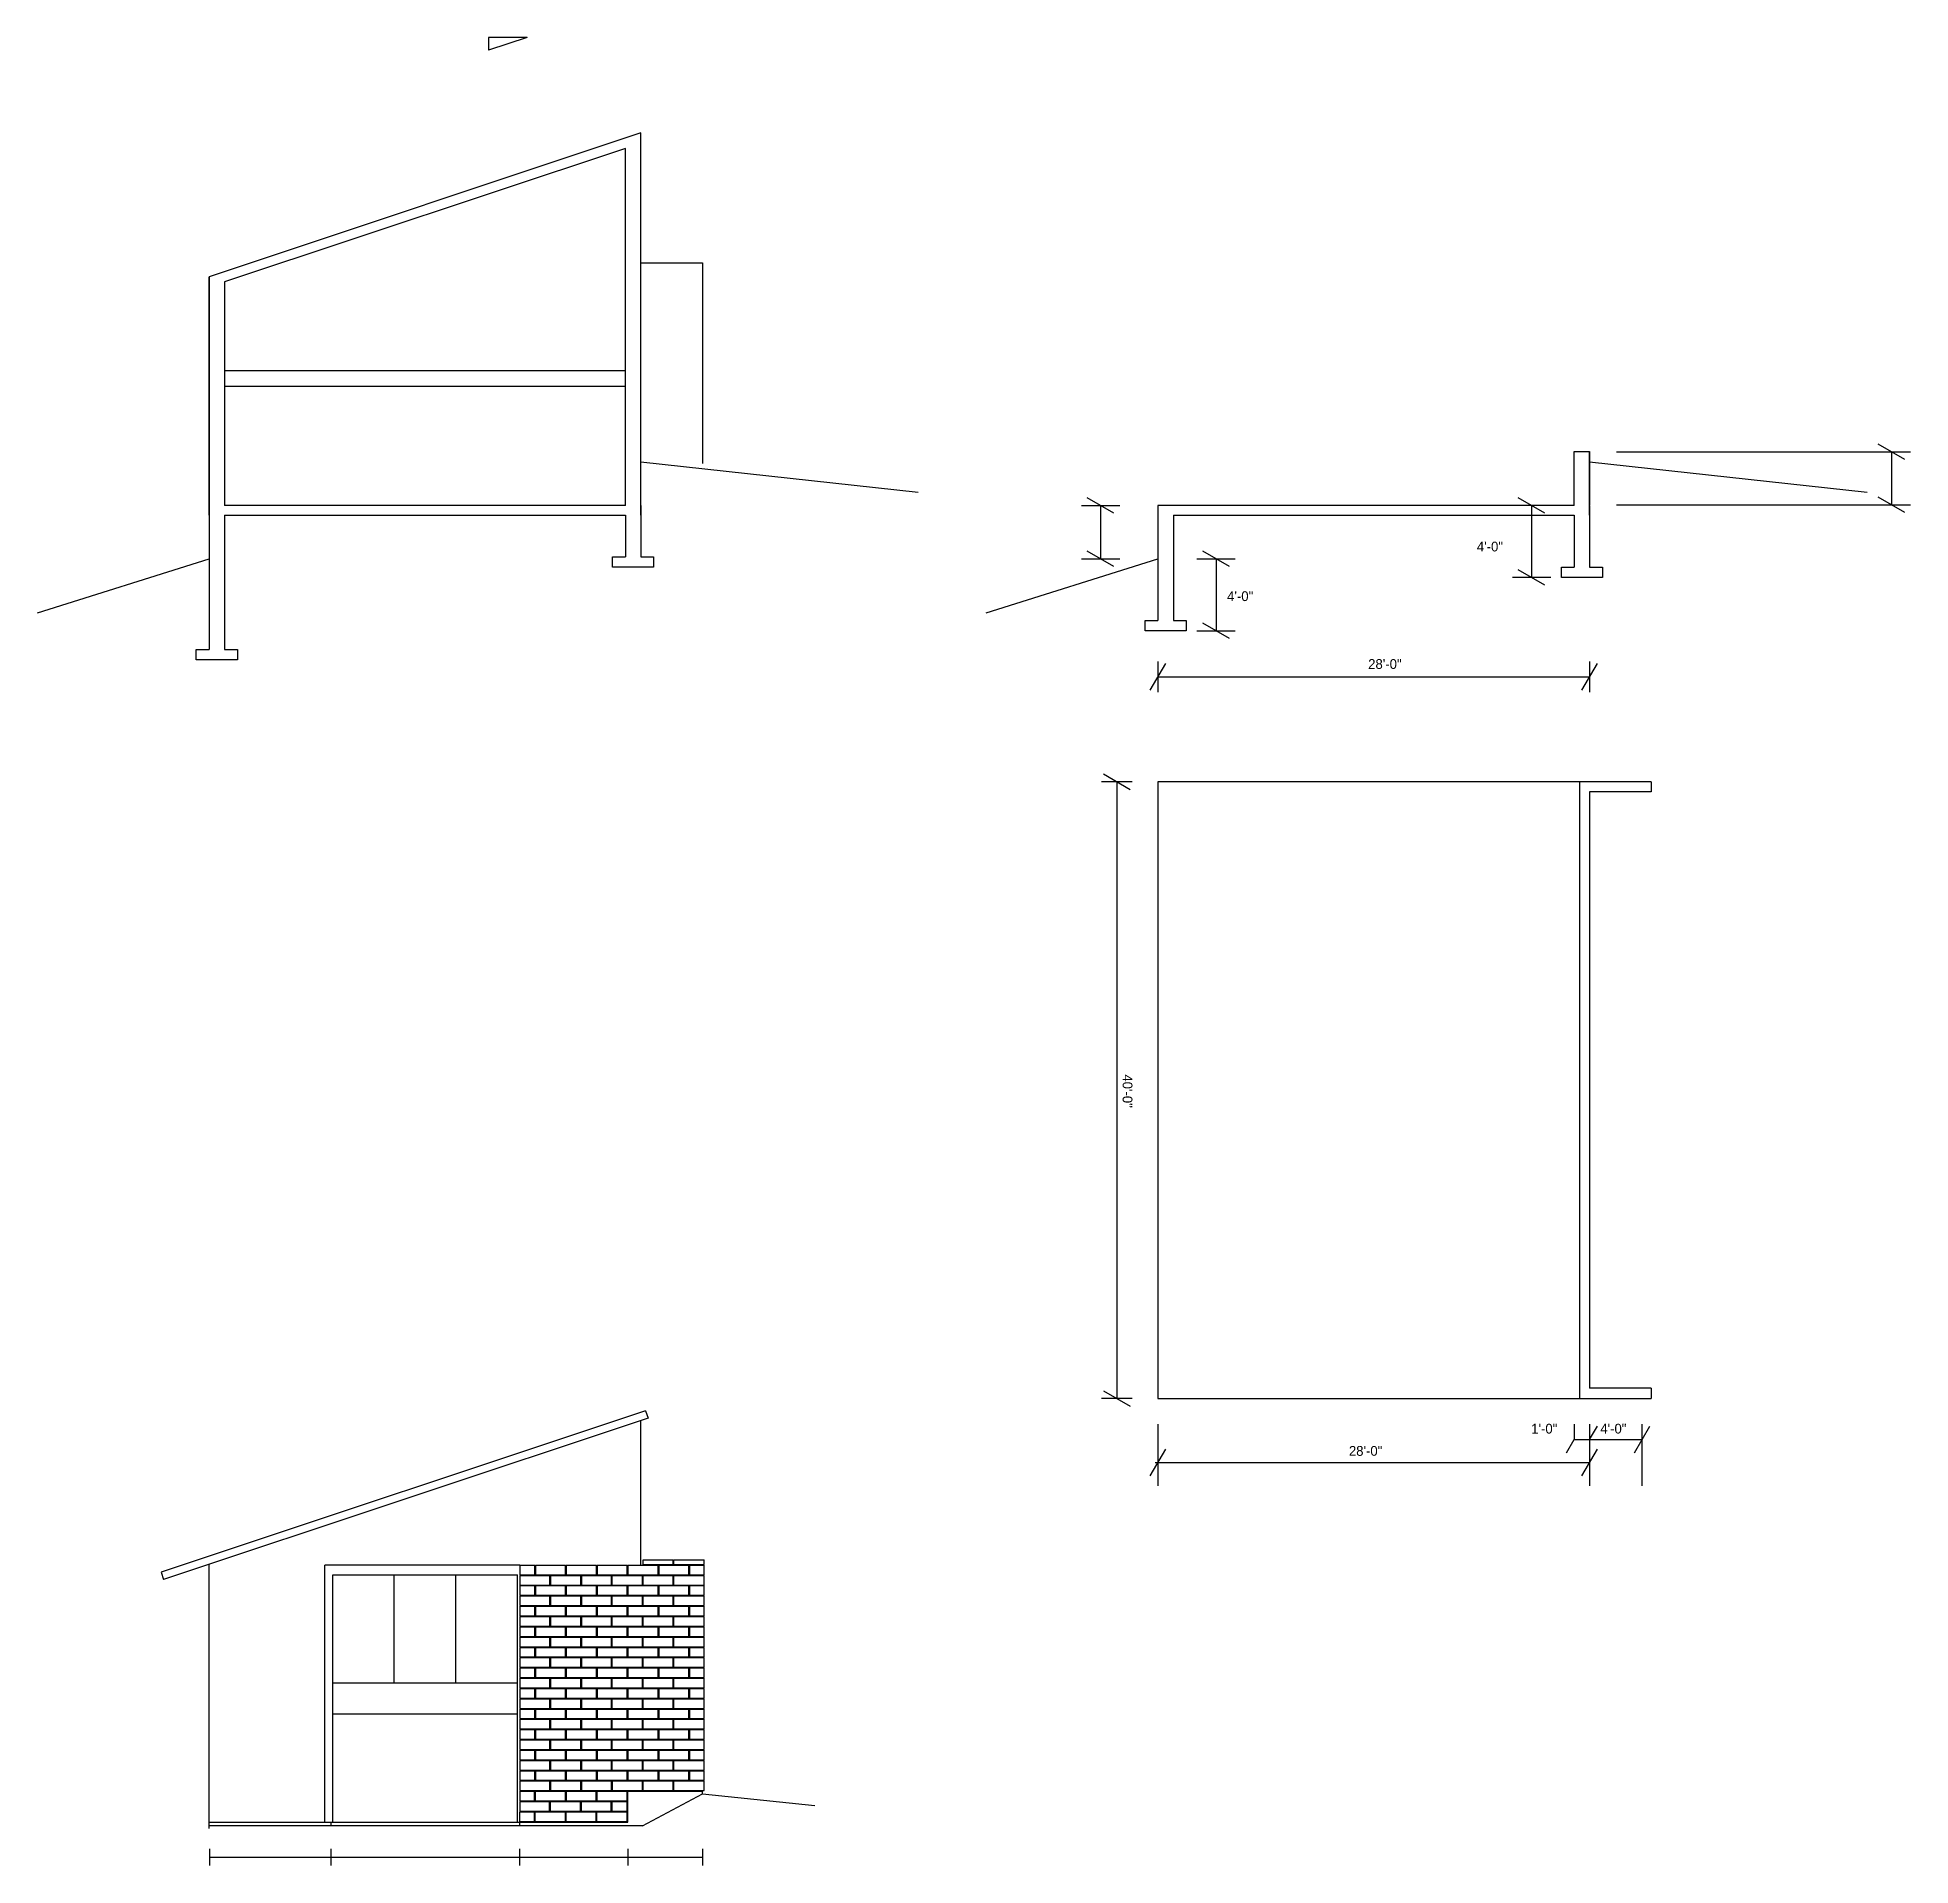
# Model space of a CAD drawing. Header units: inches. Extents: x 683 to 3572, y 849 to 3802.
# Drawn here: x 2114 to 3572, y 1784 to 3207 of the extents above; entities that cross this region are included whole.
import ezdxf

# ---------------------------------------------------------------- set-up
doc = ezdxf.new("R2010")
doc.units = ezdxf.units.IN
doc.header["$MEASUREMENT"] = 0
for name, color, linetype in [('blocks', 251, 'Continuous'), ('const', 253, 'Continuous'), ('e2', 252, 'Continuous'), ('walls', 7, 'Continuous')]:
    doc.layers.add(name, color=color, linetype=linetype)

msp = doc.modelspace()

# ---------------------------------------------------------------- texts
at = {"layer": 'const', "char_height": 7.64, "width": 2912.54, "attachment_point": 1}
for s, insert in [('4\'-0"', (3234.5, 2814.2)), ('4\'-0"', (3040.1, 2775.6)), ('28\'-0"', (3149.9, 2722.8)), ('1\'-0"', (3276.8, 2127.7)), ('4\'-0"', (3330.6, 2127.7)), ('28\'-0"', (3134.9, 2110.4))]:
    msp.add_mtext(s, dxfattribs=dict(at, insert=insert))
at = {"layer": 'const', "insert": (2966.4, 2399.6), "char_height": 7.64, "width": 2912.54, "attachment_point": 1, "rotation": 270}
msp.add_mtext('40\'-0"', dxfattribs=at)

# ---------------------------------------------------------------- linework, layer by layer
msp.add_line((3310.3, 2884.3), (3322.3, 2884.3))
at = {"layer": 'blocks'}
for p, q in [((2489.5, 2017.7), (2489.5, 2010.2)), ((2489.5, 2017.7), (2501.2, 2017.7)), ((2501.2, 2010.2), (2501.2, 2017.7)), ((2501.7, 2017.7), (2501.7, 2010.2)), ((2501.7, 2017.7), (2525.2, 2017.7)), ((2525.2, 2010.2), (2525.2, 2017.7)), ((2525.7, 2017.7), (2525.7, 2010.2)), ((2525.7, 2017.7), (2549.2, 2017.7)), ((2549.2, 2010.2), (2549.2, 2017.7)), ((2549.7, 2017.7), (2549.7, 2010.2)), ((2549.7, 2017.7), (2573.2, 2017.7)), ((2573.2, 2010.2), (2573.2, 2017.7)), ((2573.7, 2017.7), (2597.2, 2017.7)), ((2573.7, 2017.7), (2573.7, 2010.2)), ((2585.5, 2018.2), (2585.5, 2021.7)), ((2585.5, 2021.7), (2609, 2021.7)), ((2585.5, 2018.2), (2609, 2018.2)), ((2597.2, 2010.2), (2597.2, 2017.7)), ((2597.7, 2017.7), (2597.7, 2010.2)), ((2597.7, 2017.7), (2621.2, 2017.7)), ((2609, 2018.2), (2609, 2021.7)), ((2609.5, 2018.2), (2609.5, 2021.7)), ((2609.5, 2021.7), (2633, 2021.7)), ((2609.5, 2018.2), (2633, 2018.2)), ((2621.2, 2010.2), (2621.2, 2017.7)), ((2621.7, 2017.7), (2621.7, 2010.2)), ((2621.7, 2017.7), (2633, 2017.7)), ((2633, 2018.2), (2633, 2021.7)), ((2633, 2010.2), (2633, 2017.7)), ((2489.5, 2010.2), (2501.2, 2010.2)), ((2489.5, 2009.7), (2513, 2009.7)), ((2489.5, 2009.7), (2489.5, 2002.2)), ((2489.5, 2002.2), (2513, 2002.2)), ((2489.5, 2001.7), (2489.5, 1994.2)), ((2489.5, 2001.7), (2501.2, 2001.7)), ((2501.2, 1994.2), (2501.2, 2001.7)), ((2501.7, 2010.2), (2525.2, 2010.2)), ((2501.7, 2001.7), (2525.2, 2001.7)), ((2501.7, 2001.7), (2501.7, 1994.2)), ((2513, 2002.2), (2513, 2009.7)), ((2513.5, 2009.7), (2537, 2009.7)), ((2513.5, 2009.7), (2513.5, 2002.2)), ((2513.5, 2002.2), (2537, 2002.2)), ((2525.2, 1994.2), (2525.2, 2001.7)), ((2525.7, 2010.2), (2549.2, 2010.2)), ((2525.7, 2001.7), (2525.7, 1994.2)), ((2525.7, 2001.7), (2549.2, 2001.7)), ((2537, 2002.2), (2537, 2009.7)), ((2537.5, 2009.7), (2561, 2009.7)), ((2537.5, 2009.7), (2537.5, 2002.2)), ((2537.5, 2002.2), (2561, 2002.2)), ((2549.2, 1994.2), (2549.2, 2001.7)), ((2549.7, 2010.2), (2573.2, 2010.2)), ((2549.7, 2001.7), (2573.2, 2001.7)), ((2549.7, 2001.7), (2549.7, 1994.2)), ((2561, 2002.2), (2561, 2009.7)), ((2561.5, 2009.7), (2585, 2009.7)), ((2561.5, 2002.2), (2561.5, 2009.7)), ((2561.5, 2002.2), (2585, 2002.2)), ((2573.2, 1994.2), (2573.2, 2001.7)), ((2573.7, 2010.2), (2597.2, 2010.2)), ((2573.7, 2001.7), (2597.2, 2001.7)), ((2573.7, 2001.7), (2573.7, 1994.2)), ((2585, 2002.2), (2585, 2009.7)), ((2585.5, 2009.7), (2609, 2009.7)), ((2585.5, 2002.2), (2585.5, 2009.7)), ((2585.5, 2002.2), (2609, 2002.2)), ((2597.2, 1994.2), (2597.2, 2001.7)), ((2597.7, 2010.2), (2621.2, 2010.2)), ((2597.7, 2001.7), (2597.7, 1994.2)), ((2597.7, 2001.7), (2621.2, 2001.7)), ((2609, 2002.2), (2609, 2009.7)), ((2609.5, 2009.7), (2633, 2009.7)), ((2609.5, 2002.2), (2609.5, 2009.7)), ((2609.5, 2002.2), (2633, 2002.2)), ((2621.2, 1994.2), (2621.2, 2001.7)), ((2621.7, 2010.2), (2633, 2010.2)), ((2621.7, 2001.7), (2633, 2001.7)), ((2621.7, 2001.7), (2621.7, 1994.2)), ((2633, 2002.2), (2633, 2009.7)), ((2633, 1994.2), (2633, 2001.7)), ((2489.5, 1994.2), (2501.2, 1994.2)), ((2489.5, 1993.7), (2513, 1993.7)), ((2489.5, 1993.7), (2489.5, 1986.2)), ((2489.5, 1986.2), (2513, 1986.2)), ((2489.5, 1985.7), (2489.5, 1978.2)), ((2489.5, 1985.7), (2501.2, 1985.7)), ((2501.2, 1978.2), (2501.2, 1985.7)), ((2501.7, 1994.2), (2525.2, 1994.2)), ((2501.7, 1985.7), (2525.2, 1985.7)), ((2501.7, 1985.7), (2501.7, 1978.2)), ((2513, 1986.2), (2513, 1993.7)), ((2513.5, 1993.7), (2537, 1993.7)), ((2513.5, 1993.7), (2513.5, 1986.2)), ((2513.5, 1986.2), (2537, 1986.2)), ((2525.2, 1978.2), (2525.2, 1985.7)), ((2525.7, 1994.2), (2549.2, 1994.2)), ((2525.7, 1985.7), (2525.7, 1978.2)), ((2525.7, 1985.7), (2549.2, 1985.7)), ((2537, 1986.2), (2537, 1993.7)), ((2537.5, 1993.7), (2561, 1993.7)), ((2537.5, 1993.7), (2537.5, 1986.2)), ((2537.5, 1986.2), (2561, 1986.2)), ((2549.2, 1978.2), (2549.2, 1985.7)), ((2549.7, 1994.2), (2573.2, 1994.2)), ((2549.7, 1985.7), (2573.2, 1985.7)), ((2549.7, 1985.7), (2549.7, 1978.2)), ((2561, 1986.2), (2561, 1993.7)), ((2561.5, 1993.7), (2585, 1993.7)), ((2561.5, 1986.2), (2561.5, 1993.7)), ((2561.5, 1986.2), (2585, 1986.2)), ((2573.2, 1978.2), (2573.2, 1985.7)), ((2573.7, 1994.2), (2597.2, 1994.2)), ((2573.7, 1985.7), (2597.2, 1985.7)), ((2573.7, 1985.7), (2573.7, 1978.2)), ((2585, 1986.2), (2585, 1993.7)), ((2585.5, 1993.7), (2609, 1993.7)), ((2585.5, 1986.2), (2585.5, 1993.7)), ((2585.5, 1986.2), (2609, 1986.2)), ((2597.2, 1978.2), (2597.2, 1985.7)), ((2597.7, 1994.2), (2621.2, 1994.2)), ((2597.7, 1985.7), (2597.7, 1978.2)), ((2597.7, 1985.7), (2621.2, 1985.7)), ((2609, 1986.2), (2609, 1993.7)), ((2609.5, 1993.7), (2633, 1993.7)), ((2609.5, 1986.2), (2609.5, 1993.7)), ((2609.5, 1986.2), (2633, 1986.2)), ((2621.2, 1978.2), (2621.2, 1985.7)), ((2621.7, 1994.2), (2633, 1994.2)), ((2621.7, 1985.7), (2633, 1985.7)), ((2621.7, 1985.7), (2621.7, 1978.2)), ((2633, 1986.2), (2633, 1993.7)), ((2633, 1978.2), (2633, 1985.7)), ((2489.5, 1978.2), (2501.2, 1978.2)), ((2489.5, 1977.7), (2489.5, 1970.2)), ((2489.5, 1977.7), (2513, 1977.7)), ((2489.5, 1970.2), (2513, 1970.2)), ((2489.5, 1969.7), (2489.5, 1962.2)), ((2489.5, 1969.7), (2501.2, 1969.7)), ((2501.2, 1962.2), (2501.2, 1969.7)), ((2501.7, 1978.2), (2525.2, 1978.2)), ((2501.7, 1969.7), (2525.2, 1969.7)), ((2501.7, 1969.7), (2501.7, 1962.2)), ((2513, 1970.2), (2513, 1977.7)), ((2513.5, 1977.7), (2537, 1977.7)), ((2513.5, 1977.7), (2513.5, 1970.2)), ((2513.5, 1970.2), (2537, 1970.2)), ((2525.2, 1962.2), (2525.2, 1969.7)), ((2525.7, 1978.2), (2549.2, 1978.2)), ((2525.7, 1969.7), (2549.2, 1969.7)), ((2525.7, 1969.7), (2525.7, 1962.2)), ((2537, 1970.2), (2537, 1977.7)), ((2537.5, 1977.7), (2561, 1977.7)), ((2537.5, 1977.7), (2537.5, 1970.2)), ((2537.5, 1970.2), (2561, 1970.2)), ((2549.2, 1962.2), (2549.2, 1969.7)), ((2549.7, 1978.2), (2573.2, 1978.2)), ((2549.7, 1969.7), (2573.2, 1969.7)), ((2549.7, 1969.7), (2549.7, 1962.2)), ((2561, 1970.2), (2561, 1977.7)), ((2561.5, 1970.2), (2561.5, 1977.7)), ((2561.5, 1977.7), (2585, 1977.7)), ((2561.5, 1970.2), (2585, 1970.2)), ((2573.2, 1962.2), (2573.2, 1969.7)), ((2573.7, 1978.2), (2597.2, 1978.2)), ((2573.7, 1969.7), (2597.2, 1969.7)), ((2573.7, 1969.7), (2573.7, 1962.2)), ((2585, 1970.2), (2585, 1977.7)), ((2585.5, 1977.7), (2609, 1977.7)), ((2585.5, 1970.2), (2585.5, 1977.7)), ((2585.5, 1970.2), (2609, 1970.2)), ((2597.2, 1962.2), (2597.2, 1969.7)), ((2597.7, 1978.2), (2621.2, 1978.2)), ((2597.7, 1969.7), (2621.2, 1969.7)), ((2597.7, 1969.7), (2597.7, 1962.2)), ((2609, 1970.2), (2609, 1977.7)), ((2609.5, 1977.7), (2633, 1977.7)), ((2609.5, 1970.2), (2609.5, 1977.7)), ((2609.5, 1970.2), (2633, 1970.2)), ((2621.2, 1962.2), (2621.2, 1969.7)), ((2621.7, 1978.2), (2633, 1978.2)), ((2621.7, 1969.7), (2633, 1969.7)), ((2621.7, 1969.7), (2621.7, 1962.2)), ((2633, 1970.2), (2633, 1977.7)), ((2633, 1962.2), (2633, 1969.7)), ((2489.5, 1962.2), (2501.2, 1962.2)), ((2489.5, 1961.7), (2513, 1961.7)), ((2489.5, 1961.7), (2489.5, 1954.2)), ((2489.5, 1954.2), (2513, 1954.2)), ((2489.5, 1953.7), (2489.5, 1946.2)), ((2489.5, 1953.7), (2501.2, 1953.7)), ((2501.2, 1946.2), (2501.2, 1953.7)), ((2501.7, 1962.2), (2525.2, 1962.2)), ((2501.7, 1953.7), (2525.2, 1953.7)), ((2501.7, 1953.7), (2501.7, 1946.2)), ((2513, 1954.2), (2513, 1961.7)), ((2513.5, 1961.7), (2537, 1961.7)), ((2513.5, 1961.7), (2513.5, 1954.2)), ((2513.5, 1954.2), (2537, 1954.2)), ((2525.2, 1946.2), (2525.2, 1953.7)), ((2525.7, 1962.2), (2549.2, 1962.2)), ((2525.7, 1953.7), (2525.7, 1946.2)), ((2525.7, 1953.7), (2549.2, 1953.7)), ((2537, 1954.2), (2537, 1961.7)), ((2537.5, 1961.7), (2561, 1961.7)), ((2537.5, 1961.7), (2537.5, 1954.2)), ((2537.5, 1954.2), (2561, 1954.2)), ((2549.2, 1946.2), (2549.2, 1953.7)), ((2549.7, 1962.2), (2573.2, 1962.2)), ((2549.7, 1953.7), (2573.2, 1953.7)), ((2549.7, 1953.7), (2549.7, 1946.2)), ((2561, 1954.2), (2561, 1961.7)), ((2561.5, 1961.7), (2585, 1961.7)), ((2561.5, 1954.2), (2561.5, 1961.7)), ((2561.5, 1954.2), (2585, 1954.2)), ((2573.2, 1946.2), (2573.2, 1953.7)), ((2573.7, 1962.2), (2597.2, 1962.2)), ((2573.7, 1953.7), (2597.2, 1953.7)), ((2573.7, 1953.7), (2573.7, 1946.2)), ((2585, 1954.2), (2585, 1961.7)), ((2585.5, 1961.7), (2609, 1961.7)), ((2585.5, 1954.2), (2585.5, 1961.7)), ((2585.5, 1954.2), (2609, 1954.2)), ((2597.2, 1946.2), (2597.2, 1953.7)), ((2597.7, 1962.2), (2621.2, 1962.2)), ((2597.7, 1953.7), (2597.7, 1946.2)), ((2597.7, 1953.7), (2621.2, 1953.7)), ((2609, 1954.2), (2609, 1961.7)), ((2609.5, 1961.7), (2633, 1961.7)), ((2609.5, 1954.2), (2609.5, 1961.7)), ((2609.5, 1954.2), (2633, 1954.2)), ((2621.2, 1946.2), (2621.2, 1953.7)), ((2621.7, 1962.2), (2633, 1962.2)), ((2621.7, 1953.7), (2633, 1953.7)), ((2621.7, 1953.7), (2621.7, 1946.2)), ((2633, 1954.2), (2633, 1961.7)), ((2633, 1946.2), (2633, 1953.7)), ((2489.5, 1946.2), (2501.2, 1946.2)), ((2489.5, 1945.7), (2489.5, 1938.2)), ((2489.5, 1945.7), (2513, 1945.7)), ((2501.7, 1946.2), (2525.2, 1946.2)), ((2513, 1938.2), (2513, 1945.7)), ((2513.5, 1945.7), (2513.5, 1938.2)), ((2513.5, 1945.7), (2537, 1945.7)), ((2525.7, 1946.2), (2549.2, 1946.2)), ((2537, 1938.2), (2537, 1945.7)), ((2537.5, 1945.7), (2561, 1945.7)), ((2537.5, 1945.7), (2537.5, 1938.2)), ((2549.7, 1946.2), (2573.2, 1946.2)), ((2561, 1938.2), (2561, 1945.7)), ((2561.5, 1938.2), (2561.5, 1945.7)), ((2561.5, 1945.7), (2585, 1945.7)), ((2573.7, 1946.2), (2597.2, 1946.2)), ((2585, 1938.2), (2585, 1945.7)), ((2585.5, 1938.2), (2585.5, 1945.7)), ((2585.5, 1945.7), (2609, 1945.7)), ((2597.7, 1946.2), (2621.2, 1946.2)), ((2609, 1938.2), (2609, 1945.7)), ((2609.5, 1945.7), (2633, 1945.7)), ((2609.5, 1938.2), (2609.5, 1945.7)), ((2621.7, 1946.2), (2633, 1946.2)), ((2633, 1938.2), (2633, 1945.7)), ((2489.5, 1938.2), (2513, 1938.2)), ((2489.5, 1937.7), (2489.5, 1930.2)), ((2489.5, 1937.7), (2501.2, 1937.7)), ((2489.5, 1930.2), (2501.2, 1930.2)), ((2489.5, 1929.7), (2513, 1929.7)), ((2489.5, 1929.7), (2489.5, 1922.2)), ((2501.2, 1930.2), (2501.2, 1937.7)), ((2501.7, 1937.7), (2525.2, 1937.7)), ((2501.7, 1937.7), (2501.7, 1930.2)), ((2501.7, 1930.2), (2525.2, 1930.2)), ((2513, 1922.2), (2513, 1929.7)), ((2513.5, 1938.2), (2537, 1938.2)), ((2513.5, 1929.7), (2537, 1929.7)), ((2513.5, 1929.7), (2513.5, 1922.2)), ((2525.2, 1930.2), (2525.2, 1937.7)), ((2525.7, 1937.7), (2549.2, 1937.7)), ((2525.7, 1937.7), (2525.7, 1930.2)), ((2525.7, 1930.2), (2549.2, 1930.2)), ((2537, 1922.2), (2537, 1929.7)), ((2537.5, 1938.2), (2561, 1938.2)), ((2537.5, 1929.7), (2561, 1929.7)), ((2537.5, 1929.7), (2537.5, 1922.2)), ((2549.2, 1930.2), (2549.2, 1937.7)), ((2549.7, 1937.7), (2573.2, 1937.7)), ((2549.7, 1937.7), (2549.7, 1930.2)), ((2549.7, 1930.2), (2573.2, 1930.2)), ((2561, 1922.2), (2561, 1929.7)), ((2561.5, 1938.2), (2585, 1938.2)), ((2561.5, 1929.7), (2585, 1929.7)), ((2561.5, 1922.2), (2561.5, 1929.7)), ((2573.2, 1930.2), (2573.2, 1937.7)), ((2573.7, 1937.7), (2597.2, 1937.7)), ((2573.7, 1937.7), (2573.7, 1930.2)), ((2573.7, 1930.2), (2597.2, 1930.2)), ((2585, 1922.2), (2585, 1929.7)), ((2585.5, 1938.2), (2609, 1938.2)), ((2585.5, 1929.7), (2609, 1929.7)), ((2585.5, 1922.2), (2585.5, 1929.7)), ((2597.2, 1930.2), (2597.2, 1937.7)), ((2597.7, 1937.7), (2621.2, 1937.7)), ((2597.7, 1937.7), (2597.7, 1930.2)), ((2597.7, 1930.2), (2621.2, 1930.2)), ((2609, 1922.2), (2609, 1929.7)), ((2609.5, 1938.2), (2633, 1938.2)), ((2609.5, 1929.7), (2633, 1929.7)), ((2609.5, 1922.2), (2609.5, 1929.7)), ((2621.2, 1930.2), (2621.2, 1937.7)), ((2621.7, 1937.7), (2633, 1937.7)), ((2621.7, 1937.7), (2621.7, 1930.2)), ((2621.7, 1930.2), (2633, 1930.2)), ((2633, 1930.2), (2633, 1937.7)), ((2633, 1922.2), (2633, 1929.7)), ((2489.5, 1922.2), (2513, 1922.2)), ((2489.5, 1921.7), (2489.5, 1914.2)), ((2489.5, 1921.7), (2501.2, 1921.7)), ((2489.5, 1914.2), (2501.2, 1914.2)), ((2489.5, 1913.7), (2513, 1913.7)), ((2489.5, 1913.7), (2489.5, 1906.2)), ((2501.2, 1914.2), (2501.2, 1921.7)), ((2501.7, 1921.7), (2525.2, 1921.7)), ((2501.7, 1921.7), (2501.7, 1914.2)), ((2501.7, 1914.2), (2525.2, 1914.2)), ((2513, 1906.2), (2513, 1913.7)), ((2513.5, 1922.2), (2537, 1922.2)), ((2513.5, 1913.7), (2537, 1913.7)), ((2513.5, 1913.7), (2513.5, 1906.2)), ((2525.2, 1914.2), (2525.2, 1921.7)), ((2525.7, 1921.7), (2549.2, 1921.7)), ((2525.7, 1921.7), (2525.7, 1914.2)), ((2525.7, 1914.2), (2549.2, 1914.2)), ((2537, 1906.2), (2537, 1913.7)), ((2537.5, 1922.2), (2561, 1922.2)), ((2537.5, 1913.7), (2561, 1913.7)), ((2537.5, 1913.7), (2537.5, 1906.2)), ((2549.2, 1914.2), (2549.2, 1921.7)), ((2549.7, 1921.7), (2573.2, 1921.7)), ((2549.7, 1921.7), (2549.7, 1914.2)), ((2549.7, 1914.2), (2573.2, 1914.2)), ((2561, 1906.2), (2561, 1913.7)), ((2561.5, 1922.2), (2585, 1922.2)), ((2561.5, 1913.7), (2585, 1913.7)), ((2561.5, 1906.2), (2561.5, 1913.7)), ((2573.2, 1914.2), (2573.2, 1921.7)), ((2573.7, 1921.7), (2597.2, 1921.7)), ((2573.7, 1921.7), (2573.7, 1914.2)), ((2573.7, 1914.2), (2597.2, 1914.2)), ((2585, 1906.2), (2585, 1913.7)), ((2585.5, 1922.2), (2609, 1922.2)), ((2585.5, 1913.7), (2609, 1913.7)), ((2585.5, 1906.2), (2585.5, 1913.7)), ((2597.2, 1914.2), (2597.2, 1921.7)), ((2597.7, 1921.7), (2621.2, 1921.7)), ((2597.7, 1921.7), (2597.7, 1914.2)), ((2597.7, 1914.2), (2621.2, 1914.2)), ((2609, 1906.2), (2609, 1913.7)), ((2609.5, 1922.2), (2633, 1922.2)), ((2609.5, 1913.7), (2633, 1913.7)), ((2609.5, 1906.2), (2609.5, 1913.7)), ((2621.2, 1914.2), (2621.2, 1921.7)), ((2621.7, 1921.7), (2633, 1921.7)), ((2621.7, 1921.7), (2621.7, 1914.2)), ((2621.7, 1914.2), (2633, 1914.2)), ((2633, 1914.2), (2633, 1921.7)), ((2633, 1906.2), (2633, 1913.7)), ((2489.5, 1906.2), (2513, 1906.2)), ((2489.5, 1905.7), (2489.5, 1898.2)), ((2489.5, 1905.7), (2501.2, 1905.7)), ((2489.5, 1898.2), (2501.2, 1898.2)), ((2489.5, 1897.7), (2513, 1897.7)), ((2489.5, 1897.7), (2489.5, 1890.2)), ((2501.2, 1898.2), (2501.2, 1905.7)), ((2501.7, 1905.7), (2525.2, 1905.7)), ((2501.7, 1905.7), (2501.7, 1898.2)), ((2501.7, 1898.2), (2525.2, 1898.2)), ((2513, 1890.2), (2513, 1897.7)), ((2513.5, 1906.2), (2537, 1906.2)), ((2513.5, 1897.7), (2537, 1897.7)), ((2513.5, 1897.7), (2513.5, 1890.2)), ((2525.2, 1898.2), (2525.2, 1905.7)), ((2525.7, 1905.7), (2549.2, 1905.7)), ((2525.7, 1905.7), (2525.7, 1898.2)), ((2525.7, 1898.2), (2549.2, 1898.2)), ((2537, 1890.2), (2537, 1897.7)), ((2537.5, 1906.2), (2561, 1906.2)), ((2537.5, 1897.7), (2561, 1897.7)), ((2537.5, 1897.7), (2537.5, 1890.2)), ((2549.2, 1898.2), (2549.2, 1905.7)), ((2549.7, 1905.7), (2573.2, 1905.7)), ((2549.7, 1905.7), (2549.7, 1898.2)), ((2549.7, 1898.2), (2573.2, 1898.2)), ((2561, 1890.2), (2561, 1897.7)), ((2561.5, 1906.2), (2585, 1906.2)), ((2561.5, 1897.7), (2585, 1897.7)), ((2561.5, 1890.2), (2561.5, 1897.7)), ((2573.2, 1898.2), (2573.2, 1905.7)), ((2573.7, 1905.7), (2597.2, 1905.7)), ((2573.7, 1905.7), (2573.7, 1898.2)), ((2573.7, 1898.2), (2597.2, 1898.2)), ((2585, 1890.2), (2585, 1897.7)), ((2585.5, 1906.2), (2609, 1906.2)), ((2585.5, 1897.7), (2609, 1897.7)), ((2585.5, 1890.2), (2585.5, 1897.7)), ((2597.2, 1898.2), (2597.2, 1905.7)), ((2597.7, 1905.7), (2621.2, 1905.7)), ((2597.7, 1905.7), (2597.7, 1898.2)), ((2597.7, 1898.2), (2621.2, 1898.2)), ((2609, 1890.2), (2609, 1897.7)), ((2609.5, 1906.2), (2633, 1906.2)), ((2609.5, 1897.7), (2633, 1897.7)), ((2609.5, 1890.2), (2609.5, 1897.7)), ((2621.2, 1898.2), (2621.2, 1905.7)), ((2621.7, 1905.7), (2633, 1905.7)), ((2621.7, 1905.7), (2621.7, 1898.2)), ((2621.7, 1898.2), (2633, 1898.2)), ((2633, 1898.2), (2633, 1905.7)), ((2633, 1890.2), (2633, 1897.7)), ((2489.5, 1890.2), (2513, 1890.2)), ((2489.5, 1889.7), (2489.5, 1882.2)), ((2489.5, 1889.7), (2501.2, 1889.7)), ((2489.5, 1882.2), (2501.2, 1882.2)), ((2489.5, 1881.7), (2513, 1881.7)), ((2489.5, 1881.7), (2489.5, 1874.2)), ((2501.2, 1882.2), (2501.2, 1889.7)), ((2501.7, 1889.7), (2525.2, 1889.7)), ((2501.7, 1889.7), (2501.7, 1882.2)), ((2501.7, 1882.2), (2525.2, 1882.2)), ((2513, 1874.2), (2513, 1881.7)), ((2513.5, 1890.2), (2537, 1890.2)), ((2513.5, 1881.7), (2537, 1881.7)), ((2513.5, 1881.7), (2513.5, 1874.2)), ((2525.2, 1882.2), (2525.2, 1889.7)), ((2525.7, 1889.7), (2549.2, 1889.7)), ((2525.7, 1889.7), (2525.7, 1882.2)), ((2525.7, 1882.2), (2549.2, 1882.2)), ((2537, 1874.2), (2537, 1881.7)), ((2537.5, 1890.2), (2561, 1890.2)), ((2537.5, 1881.7), (2561, 1881.7)), ((2537.5, 1881.7), (2537.5, 1874.2)), ((2549.2, 1882.2), (2549.2, 1889.7)), ((2549.7, 1889.7), (2573.2, 1889.7)), ((2549.7, 1889.7), (2549.7, 1882.2)), ((2549.7, 1882.2), (2573.2, 1882.2)), ((2561, 1874.2), (2561, 1881.7)), ((2561.5, 1890.2), (2585, 1890.2)), ((2561.5, 1881.7), (2585, 1881.7)), ((2561.5, 1874.2), (2561.5, 1881.7)), ((2573.2, 1882.2), (2573.2, 1889.7)), ((2573.7, 1889.7), (2597.2, 1889.7)), ((2573.7, 1889.7), (2573.7, 1882.2)), ((2573.7, 1882.2), (2597.2, 1882.2)), ((2585, 1874.2), (2585, 1881.7)), ((2585.5, 1890.2), (2609, 1890.2)), ((2585.5, 1881.7), (2609, 1881.7)), ((2585.5, 1874.2), (2585.5, 1881.7)), ((2597.2, 1882.2), (2597.2, 1889.7)), ((2597.7, 1889.7), (2621.2, 1889.7)), ((2597.7, 1889.7), (2597.7, 1882.2)), ((2597.7, 1882.2), (2621.2, 1882.2)), ((2609, 1874.2), (2609, 1881.7)), ((2609.5, 1890.2), (2633, 1890.2)), ((2609.5, 1881.7), (2633, 1881.7)), ((2609.5, 1874.2), (2609.5, 1881.7)), ((2621.2, 1882.2), (2621.2, 1889.7)), ((2621.7, 1889.7), (2633, 1889.7)), ((2621.7, 1889.7), (2621.7, 1882.2)), ((2621.7, 1882.2), (2633, 1882.2)), ((2633, 1882.2), (2633, 1889.7)), ((2633, 1874.2), (2633, 1881.7)), ((2489.5, 1874.2), (2513, 1874.2)), ((2489.5, 1873.7), (2489.5, 1866.2)), ((2489.5, 1873.7), (2501.2, 1873.7)), ((2501.2, 1866.2), (2501.2, 1873.7)), ((2501.7, 1873.7), (2525.2, 1873.7)), ((2501.7, 1873.7), (2501.7, 1866.2)), ((2513.5, 1874.2), (2537, 1874.2)), ((2525.2, 1866.2), (2525.2, 1873.7)), ((2525.7, 1873.7), (2549.2, 1873.7)), ((2525.7, 1873.7), (2525.7, 1866.2)), ((2537.5, 1874.2), (2561, 1874.2)), ((2549.2, 1866.2), (2549.2, 1873.7)), ((2549.7, 1873.7), (2573.2, 1873.7)), ((2549.7, 1873.7), (2549.7, 1866.2)), ((2561.5, 1874.2), (2585, 1874.2)), ((2573.2, 1866.2), (2573.2, 1873.7)), ((2573.7, 1873.7), (2597.2, 1873.7)), ((2573.7, 1873.7), (2573.7, 1866.2)), ((2585.5, 1874.2), (2609, 1874.2)), ((2597.2, 1866.2), (2597.2, 1873.7)), ((2597.7, 1873.7), (2621.2, 1873.7)), ((2597.7, 1873.7), (2597.7, 1866.2)), ((2609.5, 1874.2), (2633, 1874.2)), ((2621.2, 1866.2), (2621.2, 1873.7)), ((2621.7, 1873.7), (2633, 1873.7)), ((2621.7, 1873.7), (2621.7, 1866.2)), ((2633, 1866.2), (2633, 1873.7)), ((2489.5, 1866.2), (2501.2, 1866.2)), ((2489.5, 1865.7), (2489.5, 1858.2)), ((2489.5, 1865.7), (2513, 1865.7)), ((2489.5, 1858.2), (2513, 1858.2)), ((2489.5, 1857.7), (2489.5, 1850.2)), ((2489.5, 1857.7), (2501.2, 1857.7)), ((2501.2, 1850.2), (2501.2, 1857.7)), ((2501.7, 1866.2), (2525.2, 1866.2)), ((2501.7, 1857.7), (2525.2, 1857.7)), ((2501.7, 1857.7), (2501.7, 1850.2)), ((2513, 1858.2), (2513, 1865.7)), ((2513.5, 1865.7), (2513.5, 1858.2)), ((2513.5, 1865.7), (2537, 1865.7)), ((2513.5, 1858.2), (2537, 1858.2)), ((2525.2, 1850.2), (2525.2, 1857.7)), ((2525.7, 1866.2), (2549.2, 1866.2)), ((2525.7, 1857.7), (2525.7, 1850.2)), ((2525.7, 1857.7), (2549.2, 1857.7)), ((2537, 1858.2), (2537, 1865.7)), ((2537.5, 1865.7), (2537.5, 1858.2)), ((2537.5, 1865.7), (2561, 1865.7)), ((2537.5, 1858.2), (2561, 1858.2)), ((2549.2, 1850.2), (2549.2, 1857.7)), ((2549.7, 1866.2), (2573.2, 1866.2)), ((2549.7, 1857.7), (2573.2, 1857.7)), ((2549.7, 1857.7), (2549.7, 1850.2)), ((2561, 1858.2), (2561, 1865.7)), ((2561.5, 1858.2), (2561.5, 1865.7)), ((2561.5, 1865.7), (2585, 1865.7)), ((2561.5, 1858.2), (2585, 1858.2)), ((2573.2, 1850.2), (2573.2, 1857.7)), ((2573.7, 1866.2), (2597.2, 1866.2)), ((2573.7, 1857.7), (2597.2, 1857.7)), ((2573.7, 1857.7), (2573.7, 1850.2)), ((2585, 1858.2), (2585, 1865.7)), ((2585.5, 1858.2), (2585.5, 1865.7)), ((2585.5, 1865.7), (2609, 1865.7)), ((2585.5, 1858.2), (2609, 1858.2)), ((2597.2, 1850.2), (2597.2, 1857.7)), ((2597.7, 1866.2), (2621.2, 1866.2)), ((2597.7, 1857.7), (2597.7, 1850.2)), ((2597.7, 1857.7), (2621.2, 1857.7)), ((2609, 1858.2), (2609, 1865.7)), ((2609.5, 1865.7), (2633, 1865.7)), ((2609.5, 1858.2), (2609.5, 1865.7)), ((2609.5, 1858.2), (2633, 1858.2)), ((2621.2, 1850.2), (2621.2, 1857.7)), ((2621.7, 1866.2), (2633, 1866.2)), ((2621.7, 1857.7), (2633, 1857.7)), ((2621.7, 1857.7), (2621.7, 1850.2)), ((2633, 1858.2), (2633, 1865.7)), ((2633, 1850.2), (2633, 1857.7)), ((2489.5, 1850.2), (2501.2, 1850.2)), ((2489.5, 1849.7), (2489.5, 1842.2)), ((2489.5, 1849.7), (2513, 1849.7)), ((2489.5, 1842.2), (2513, 1842.2)), ((2489.5, 1841.7), (2489.5, 1834.2)), ((2489.5, 1841.7), (2501, 1841.7)), ((2501, 1834.2), (2501, 1841.7)), ((2501.5, 1841.7), (2525, 1841.7)), ((2501.5, 1841.7), (2501.5, 1834.2)), ((2501.7, 1850.2), (2525.2, 1850.2)), ((2513, 1842.2), (2513, 1849.7)), ((2513.5, 1849.7), (2537, 1849.7)), ((2513.5, 1849.7), (2513.5, 1842.2)), ((2513.5, 1842.2), (2537, 1842.2)), ((2525, 1834.2), (2525, 1841.7)), ((2525.5, 1841.7), (2525.5, 1834.2)), ((2525.5, 1841.7), (2549, 1841.7)), ((2525.7, 1850.2), (2549.2, 1850.2)), ((2537, 1842.2), (2537, 1849.7)), ((2537.5, 1849.7), (2561, 1849.7)), ((2537.5, 1849.7), (2537.5, 1842.2)), ((2537.5, 1842.2), (2561, 1842.2)), ((2549, 1834.2), (2549, 1841.7)), ((2549.5, 1841.7), (2573, 1841.7)), ((2549.5, 1841.7), (2549.5, 1834.2)), ((2549.7, 1850.2), (2573.2, 1850.2)), ((2561, 1842.2), (2561, 1849.7)), ((2561.5, 1849.7), (2561.5, 1842.2)), ((2561.5, 1849.7), (2585, 1849.7)), ((2561.5, 1842.2), (2585, 1842.2)), ((2573, 1834.2), (2573, 1841.7)), ((2573.7, 1850.2), (2597.2, 1850.2)), ((2585, 1842.2), (2585, 1849.7)), ((2585.5, 1842.2), (2585.5, 1849.7)), ((2585.5, 1849.7), (2609, 1849.7)), ((2585.5, 1842.2), (2609, 1842.2)), ((2597.7, 1850.2), (2621.2, 1850.2)), ((2609, 1842.2), (2609, 1849.7)), ((2609.5, 1842.2), (2609.5, 1849.7)), ((2609.5, 1849.7), (2633, 1849.7)), ((2609.5, 1842.2), (2633, 1842.2)), ((2621.7, 1850.2), (2633, 1850.2)), ((2633, 1842.2), (2633, 1849.7)), ((2489.5, 1834.2), (2501, 1834.2)), ((2489.5, 1833.7), (2489.5, 1826.2)), ((2489.5, 1833.7), (2512.7, 1833.7)), ((2489.5, 1826.2), (2512.7, 1826.2)), ((2489.5, 1818.2), (2489.5, 1825.7)), ((2489.5, 1825.7), (2501, 1825.7)), ((2501, 1818.2), (2501, 1825.7)), ((2501.5, 1834.2), (2525, 1834.2)), ((2501.5, 1825.7), (2525, 1825.7)), ((2501.5, 1818.2), (2501.5, 1825.7)), ((2512.7, 1826.2), (2512.7, 1833.7)), ((2513.2, 1833.7), (2536.7, 1833.7)), ((2513.2, 1833.7), (2513.2, 1826.2)), ((2513.2, 1826.2), (2536.7, 1826.2)), ((2525, 1818.2), (2525, 1825.7)), ((2525.5, 1834.2), (2549, 1834.2)), ((2525.5, 1825.7), (2549, 1825.7)), ((2525.5, 1818.2), (2525.5, 1825.7)), ((2536.7, 1826.2), (2536.7, 1833.7)), ((2537.2, 1833.7), (2560.7, 1833.7)), ((2537.2, 1833.7), (2537.2, 1826.2)), ((2537.2, 1826.2), (2560.7, 1826.2)), ((2549, 1818.2), (2549, 1825.7)), ((2549.5, 1834.2), (2573, 1834.2)), ((2549.5, 1825.7), (2573, 1825.7)), ((2549.5, 1818.2), (2549.5, 1825.7)), ((2560.7, 1826.2), (2560.7, 1833.7)), ((2561.2, 1833.7), (2573, 1833.7)), ((2561.2, 1833.7), (2561.2, 1826.2)), ((2561.2, 1826.2), (2573, 1826.2)), ((2573, 1826.2), (2573, 1833.7)), ((2573, 1818.2), (2573, 1825.7)), ((2489.5, 1818.2), (2501, 1818.2)), ((2501.5, 1818.2), (2525, 1818.2)), ((2525.5, 1818.2), (2549, 1818.2)), ((2549.5, 1818.2), (2573, 1818.2))]:
    msp.add_line(p, q, dxfattribs=at)
at = {"layer": 'const'}
for p, q in [((2247.7, 2834.8), (2247.7, 3020.3)), ((3567.6, 2878.2), (3546.8, 2890.2)), ((3322.3, 2884.3), (3322.3, 2842.8)), ((3343.1, 2884.2), (3572.1, 2884.2)), ((3557.2, 2884.2), (3557.2, 2842.8)), ((2952, 2836.3), (2931.2, 2848.3)), ((3287.5, 2836.3), (3266.7, 2848.3)), ((3567.6, 2836.8), (3546.8, 2848.8)), ((2926.7, 2842.3), (2956.5, 2842.3)), ((2941.6, 2842.3), (2941.6, 2800.8)), ((3277.1, 2842.3), (3277.1, 2786.3)), ((3343.1, 2842.8), (3572.1, 2842.8)), ((2926.7, 2800.8), (2956.5, 2800.8)), ((2952, 2794.8), (2931.2, 2806.8)), ((3016.6, 2800.8), (3046.4, 2800.8)), ((3041.9, 2794.8), (3021.1, 2806.8)), ((3031.5, 2800.8), (3031.5, 2744.8)), ((3292, 2786.3), (3262.2, 2786.3)), ((3287.5, 2780.3), (3266.7, 2792.3)), ((3016.6, 2744.8), (3046.4, 2744.8)), ((3041.9, 2738.8), (3021.1, 2750.8)), ((2980.3, 2698.6), (2992.3, 2719.4)), ((2986.3, 2721), (2986.3, 2697)), ((3316.3, 2698.6), (3328.3, 2719.4)), ((3322.3, 2721), (3322.3, 2697)), ((2986.3, 2709), (3322.3, 2709)), ((2966.3, 2627.4), (2942.3, 2627.4)), ((2943.9, 2633.4), (2964.7, 2621.4)), ((2954.3, 2627.4), (2954.3, 2147.4)), ((2966.3, 2147.4), (2942.3, 2147.4)), ((2943.9, 2153.4), (2964.7, 2141.4)), ((2986.3, 2127.5), (2986.3, 2079.5)), ((3304.3, 2105.1), (3310.3, 2115.5)), ((3310.3, 2127.5), (3310.3, 2115.5)), ((3310.3, 2115.5), (3363.2, 2115.5)), ((3322.3, 2127.5), (3322.3, 2079.5)), ((3322.3, 2115.5), (3328.3, 2125.9)), ((3357.2, 2105.1), (3369.2, 2125.9)), ((3363.2, 2079.5), (3363.2, 2127.5)), ((2980.3, 2087.1), (2992.3, 2107.9)), ((3316.3, 2087.1), (3328.3, 2107.9)), ((2984.1, 2097.5), (3322.3, 2097.5))]:
    msp.add_line(p, q, dxfattribs=at)
at = {"layer": 'e2'}
for p, q in [((2489.5, 2017.7), (2337.7, 2017.7)), ((2343.9, 1817.7), (2343.9, 2010.2)), ((2343.9, 2010.2), (2487.7, 2010.2)), ((2487.7, 1817.7), (2487.7, 2010.2)), ((2487.7, 1925.7), (2343.9, 1925.7)), ((2487.7, 1901.7), (2343.9, 1901.7)), ((2573.5, 1817.7), (2573.5, 1841.7)), ((2573.5, 1841.7), (2631.7, 1841.7)), ((2247.7, 1817.7), (2489.2, 1817.7)), ((2342.4, 1817.7), (2342.4, 1814.7)), ((2489.2, 1817.7), (2573.5, 1817.7)), ((2489.2, 1817.7), (2489.2, 1814.7)), ((2248.1, 1797), (2248.1, 1783.9)), ((2342.4, 1797), (2342.4, 1783.9)), ((2489.2, 1797), (2489.2, 1783.9)), ((2573.5, 1797), (2573.5, 1783.9)), ((2631.7, 1797), (2631.7, 1783.9)), ((2248.1, 1790.5), (2631.7, 1790.5))]:
    msp.add_line(p, q, dxfattribs=at)
at = {"layer": 'walls'}
for p, q in [((2495.2, 3206.6), (2465.2, 3196.6)), ((2495.2, 3206.6), (2465.2, 3206.6)), ((2465.2, 3206.6), (2465.2, 3196.6)), ((2583.7, 3132.3), (2247.7, 3020.3)), ((2571.7, 3120.3), (2259.7, 3016.3)), ((2571.7, 2842.3), (2571.7, 3120.3)), ((2583.7, 2834.8), (2583.7, 3132.3)), ((2247.7, 3020.3), (2247.7, 2834.8)), ((2583.7, 3031.3), (2631.7, 3031.3)), ((2631.7, 3031.3), (2631.7, 2874.9)), ((2259.7, 3016.3), (2259.7, 2842.3)), ((2259.7, 2947.3), (2571.7, 2947.3)), ((2259.7, 2935.3), (2571.7, 2935.3)), ((2583.7, 2834.8), (2583.7, 2876.2)), ((2583.7, 2876.2), (2799.7, 2852.8)), ((3310.3, 2842.3), (3310.3, 2884.3)), ((3322.3, 2834.8), (3322.3, 2884.2)), ((3322.3, 2876.2), (3538.3, 2852.8)), ((2247.7, 2834.8), (2247.7, 2822.8)), ((2571.7, 2842.3), (2259.7, 2842.3)), ((2259.7, 2834.8), (2571.7, 2834.8)), ((2259.7, 2834.8), (2259.7, 2730.3)), ((2571.7, 2834.8), (2571.7, 2802.3)), ((2583.7, 2842.3), (2583.7, 2802.3)), ((3310.3, 2842.3), (2986.3, 2842.3)), ((2986.3, 2842.3), (2986.3, 2752.8)), ((2986.3, 2834.8), (2986.3, 2822.8)), ((2998.3, 2834.8), (3310.3, 2834.8)), ((2998.3, 2834.8), (2998.3, 2752.8)), ((3310.3, 2834.8), (3310.3, 2794.3)), ((3322.3, 2842.3), (3322.3, 2794.3)), ((2247.7, 2822.8), (2247.7, 2730.3)), ((2114.1, 2758.8), (2247.7, 2800.8)), ((2561.7, 2794.3), (2561.7, 2802.3)), ((2561.7, 2802.3), (2571.7, 2802.3)), ((2583.7, 2802.3), (2593.7, 2802.3)), ((2593.7, 2802.3), (2593.7, 2794.3)), ((2852.6, 2758.8), (2986.3, 2800.8)), ((2566.7, 2794.3), (2561.7, 2794.3)), ((2571.7, 2794.3), (2566.7, 2794.3)), ((2593.7, 2794.3), (2571.7, 2794.3)), ((3300.3, 2794.3), (3310.3, 2794.3)), ((3300.3, 2786.3), (3300.3, 2794.3)), ((3305.3, 2786.3), (3300.3, 2786.3)), ((3310.3, 2786.3), (3305.3, 2786.3)), ((3332.3, 2786.3), (3310.3, 2786.3)), ((3322.3, 2794.3), (3332.3, 2794.3)), ((3332.3, 2794.3), (3332.3, 2786.3)), ((2976.3, 2744.8), (2976.3, 2752.8)), ((2976.3, 2752.8), (2986.3, 2752.8)), ((2981.3, 2744.8), (2976.3, 2744.8)), ((2986.3, 2744.8), (2981.3, 2744.8)), ((3008.3, 2744.8), (2986.3, 2744.8)), ((2998.3, 2752.8), (3008.3, 2752.8)), ((3008.3, 2752.8), (3008.3, 2744.8)), ((2237.7, 2730.3), (2247.7, 2730.3)), ((2237.7, 2722.3), (2237.7, 2730.3)), ((2259.7, 2730.3), (2269.7, 2730.3)), ((2269.7, 2730.3), (2269.7, 2722.3)), ((2242.7, 2722.3), (2237.7, 2722.3)), ((2247.7, 2722.3), (2242.7, 2722.3)), ((2269.7, 2722.3), (2247.7, 2722.3)), ((2986.3, 2627.4), (2986.3, 2147.4)), ((3370.3, 2627.4), (2986.3, 2627.4)), ((3314.3, 2627.4), (3314.3, 2147.4)), ((3370.3, 2627.4), (3370.3, 2619.4)), ((3322.3, 2619.4), (3322.3, 2155.4)), ((3370.3, 2619.4), (3322.3, 2619.4)), ((2986.3, 2147.4), (3370.3, 2147.4)), ((3370.3, 2155.4), (3322.3, 2155.4)), ((3370.3, 2155.4), (3370.3, 2147.4)), ((2587.5, 2137.8), (2210.4, 2012.1)), ((2589.4, 2132.1), (2212.3, 2006.4)), ((2583.7, 2017.7), (2583.7, 2130.2)), ((2587.5, 2137.8), (2589.4, 2132.1)), ((2210.4, 2012.1), (2212.3, 2006.4)), ((2247.7, 1812.7), (2247.7, 2018.2)), ((2337.7, 1817.7), (2337.7, 2017.7)), ((2391.7, 1925.7), (2391.7, 2010.2)), ((2439.7, 1925.7), (2439.7, 2010.2)), ((2585.1, 1814.7), (2631.7, 1839.8)), ((2631.7, 1839.8), (2631.7, 1841.7)), ((2631.7, 1839.8), (2719.2, 1830.6)), ((2585.1, 1814.7), (2247.7, 1814.7))]:
    msp.add_line(p, q, dxfattribs=at)

msp.set_redraw_order([(e.dxf.handle, doc.entitydb.next_handle()) for e in msp.query("TEXT MTEXT ATTDEF DIMENSION ARC_DIMENSION")])  # texts and dimensions are drawn at this point

doc.saveas('drawing.dxf')
